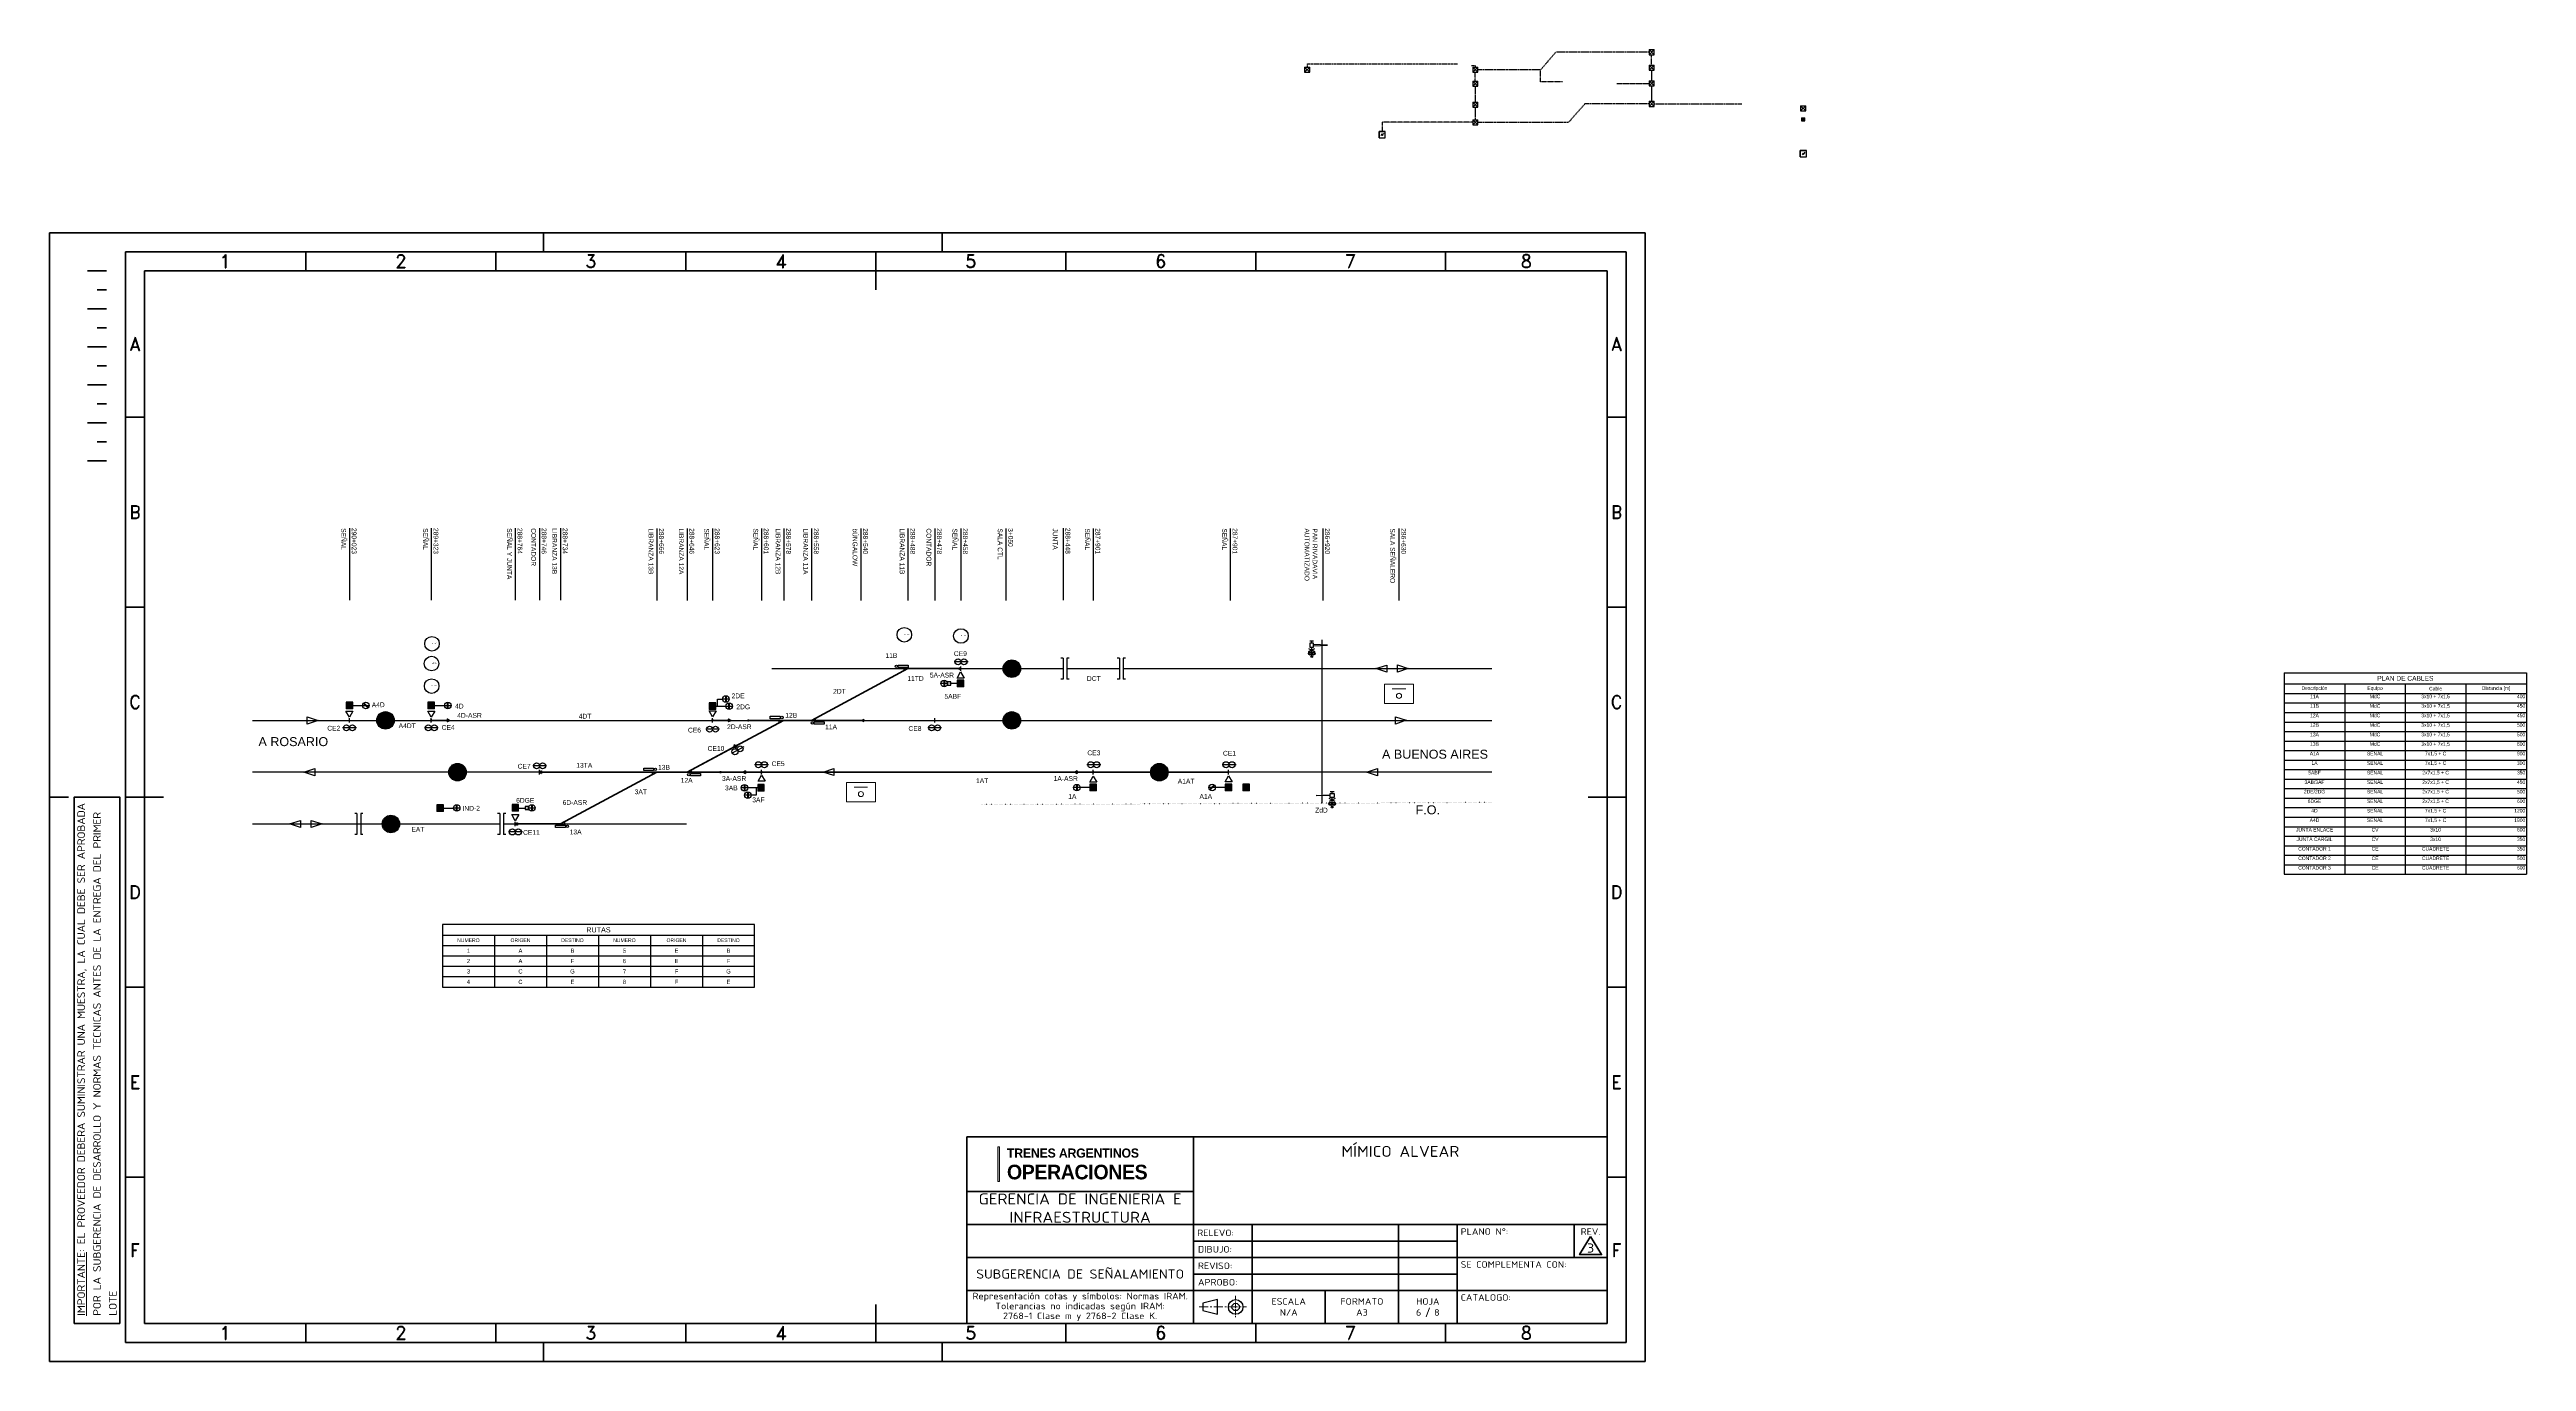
# Model space of a CAD drawing. Header units: millimetres. Extents: x -2239 to 4281, y -4228 to -777.
import ezdxf
from ezdxf.enums import TextEntityAlignment as Align

# ---------------------------------------------------------------- set-up
doc = ezdxf.new("R2010")
doc.units = ezdxf.units.MM
for name, pattern in [('CENTROX2', [4, 2.5, -0.5, 0.5, -0.5]), ('JIS_02_0.7', [1.35, 0.75, -0.6]), ('PUNTOS2', [3.175, 0, -3.175])]:
    doc.linetypes.add(name, pattern=pattern)
for name, color, linetype, lineweight in [('ASR ASC', 30, 'Continuous', 40), ('ASR DESC', 194, 'Continuous', 40), ('Canalizaciones', 32, 'JIS_02_0.7', 25), ('CV1', 14, 'Continuous', 30), ('CV2', 80, 'Continuous', 30), ('CV3', 160, 'Continuous', 30), ('CV5', 50, 'Continuous', 30), ('CV6', 130, 'Continuous', 30), ('CV7', 84, 'Continuous', 30), ('EJES', 2, 'CENTROX2', 18), ('Fibra Óptica', 182, 'PUNTOS2', 30), ('Rotulo-Lineas medias', 250, 'Continuous', 35), ('Rótulo-Lineas gruesas', 250, 'Continuous', 70), ('TEXTO', 250, 'Continuous', 18)]:
    doc.layers.add(name, color=color, linetype=linetype, lineweight=lineweight)
for name, color, linetype in [('ATS+CE', 7, 'Continuous'), ('Bases', 7, 'Continuous'), ('BOTONES', 214, 'Continuous'), ('PDF2_Geometría', 7, 'Continuous'), ('PDF2_Texto', 7, 'Continuous'), ('Señales', 7, 'Continuous'), ('Viewport', 7, 'Continuous')]:
    doc.layers.add(name, color=color, linetype=linetype)
doc.layers.add('Trenes Argentinos azu', color=144, linetype='Continuous', lineweight=0, true_color=0x226dab)
doc.layers.add('Trenes Argentinos Celeste', color=153, linetype='Continuous', lineweight=0, true_color=0x34a3ce)
doc.styles.add('ISOCPEUR', font='isocpeur.ttf')
doc.styles.add('PDF Arial', font='arial.ttf')
doc.styles.add('ROMAND', font='romand')

# ---------------------------------------------------------------- blocks, each defined once
blk = doc.blocks.new('*T0')
at = {"layer": 'PDF2_Texto', "color": 0, "linetype": 'ByBlock', "lineweight": -2, "transparency": 16777216}
for p, q in [((0, 0), (637.6, 0)), ((0, 0), (0, -530.3)), ((637.6, 0), (637.6, -530.3)), ((0, -29.3), (637.6, -29.3)), ((0, -54.3), (637.6, -54.3)), ((159.4, -29.3), (159.4, -530.3)), ((318.8, -29.3), (318.8, -530.3)), ((478.2, -29.3), (478.2, -530.3)), ((0, -79.4), (637.6, -79.4)), ((0, -104.4), (637.6, -104.4)), ((0, -129.5), (637.6, -129.5)), ((0, -154.5), (637.6, -154.5)), ((0, -179.6), (637.6, -179.6)), ((0, -204.6), (637.6, -204.6)), ((0, -229.7), (637.6, -229.7)), ((0, -254.7), (637.6, -254.7)), ((0, -279.8), (637.6, -279.8)), ((0, -304.8), (637.6, -304.8)), ((0, -329.9), (637.6, -329.9)), ((0, -354.9), (637.6, -354.9)), ((0, -380), (637.6, -380)), ((0, -405), (637.6, -405)), ((0, -430.1), (637.6, -430.1)), ((0, -455.1), (637.6, -455.1)), ((0, -480.2), (637.6, -480.2)), ((0, -505.2), (637.6, -505.2)), ((0, -530.3), (637.6, -530.3))]:
    blk.add_line(p, q, dxfattribs=at)
at = {"layer": 'PDF2_Texto', "color": 0, "transparency": 16777216}
for s, insert, char_height, width, attachment_point in [('Descripción', (79.7, -41.8), 9.458, 153.101, 5), ('11A', (79.7, -57.5), 9.46, 153.101, 2), ('Equipo', (239.1, -41.8), 9.46, 153.101, 5), ('MdC', (239.1, -57.5), 9.46, 153.101, 2), ('PLAN DE CABLES', (318.8, -14.6), 12.611, 631.321, 5), ('3x10 {\\C256;+ 7x1,5}', (398.5, -57.5), 9.458, 153.101, 2), ('Cable', (398.5, -41.8), 9.46, 153.101, 5), ('Distancia [m]', (557.9, -41.8), 9.458, 153.101, 5), ('400', (634.5, -57.5), 9.46, 153.101, 3), ('11B', (79.7, -82.5), 9.46, 153.101, 2), ('12A', (79.7, -107.6), 9.46, 153.101, 2), ('MdC', (239.1, -82.5), 9.46, 153.101, 2), ('MdC', (239.1, -107.6), 9.46, 153.101, 2), ('3x10{\\C256; + 7x1,5}', (398.5, -82.5), 9.458, 153.101, 2), ('3x10{\\C256; + 7x1,5}', (398.5, -107.6), 9.458, 153.101, 2), ('450', (634.5, -82.5), 9.46, 153.101, 3), ('450', (634.5, -107.6), 9.46, 153.101, 3), ('12B', (79.7, -132.6), 9.46, 153.101, 2), ('13A', (79.7, -157.7), 9.46, 153.101, 2), ('13B', (79.7, -182.7), 9.46, 153.101, 2), ('MdC', (239.1, -132.6), 9.46, 153.101, 2), ('MdC', (239.1, -157.7), 9.46, 153.101, 2), ('MdC', (239.1, -182.7), 9.46, 153.101, 2), ('3x10{\\C256; + 7x1,5}', (398.5, -132.6), 9.458, 153.101, 2), ('3x10{\\C256; + 7x1,5}', (398.5, -157.7), 9.458, 153.101, 2), ('3x10{\\C256; + 7x1,5}', (398.5, -182.7), 9.458, 153.101, 2), ('500', (634.5, -132.6), 9.46, 153.101, 3), ('500', (634.5, -157.7), 9.46, 153.101, 3), ('600', (634.5, -182.7), 9.46, 153.101, 3), ('5ABF', (79.7, -257.9), 9.46, 153.101, 2), ('A1A', (79.7, -207.8), 9.46, 153.101, 2), ('1A', (79.7, -232.8), 9.46, 153.101, 2), ('SEÑAL', (239.1, -207.8), 9.46, 153.101, 2), ('SEÑAL', (239.1, -232.8), 9.46, 153.101, 2), ('SEÑAL', (239.1, -257.9), 9.46, 153.101, 2), ('2x7x1,5 + C', (398.5, -257.9), 9.458, 153.101, 2), ('7x1,5 + C', (398.5, -207.8), 9.46, 153.101, 2), ('7x1,5 + C', (398.5, -232.8), 9.46, 153.101, 2), ('300', (634.5, -232.8), 9.46, 153.101, 3), ('350', (634.5, -257.9), 9.46, 153.101, 3), ('900', (634.5, -207.8), 9.46, 153.101, 3), ('2DE/2DG', (79.7, -308), 9.46, 153.101, 2), ('3AB/3AF', (79.7, -282.9), 9.46, 153.101, 2), ('SEÑAL', (239.1, -282.9), 9.46, 153.101, 2), ('SEÑAL', (239.1, -308), 9.46, 153.101, 2), ('2x7x1,5 + C', (398.5, -282.9), 9.458, 153.101, 2), ('2x7x1,5 + C', (398.5, -308), 9.458, 153.101, 2), ('450', (634.5, -282.9), 9.46, 153.101, 3), ('500', (634.5, -308), 9.46, 153.101, 3), ('6DGE', (79.7, -333), 9.46, 153.101, 2), ('A4D', (79.7, -383.1), 9.46, 153.101, 2), ('4D', (79.7, -358.1), 9.46, 153.101, 2), ('SEÑAL', (239.1, -333), 9.46, 153.101, 2), ('SEÑAL', (239.1, -358.1), 9.46, 153.101, 2), ('SEÑAL', (239.1, -383.1), 9.46, 153.101, 2), ('2x7x1,5 + C', (398.5, -333), 9.458, 153.101, 2), ('7x1,5 + C', (398.5, -358.1), 9.46, 153.101, 2), ('7x1,5 + C', (398.5, -383.1), 9.46, 153.101, 2), ('1200', (634.5, -358.1), 9.46, 153.101, 3), ('1900', (634.5, -383.1), 9.46, 153.101, 3), ('600', (634.5, -333), 9.46, 153.101, 3), ('JUNTA ENLACE', (79.7, -408.2), 9.458, 153.101, 2), ('JUNTA CARGIL', (79.7, -433.2), 9.458, 153.101, 2), ('CV', (239.1, -408.2), 9.46, 153.101, 2), ('CV', (239.1, -433.2), 9.46, 153.101, 2), ('3x10', (398.5, -408.2), 9.46, 153.101, 2), ('3x10', (398.5, -433.2), 9.46, 153.101, 2), ('350', (634.5, -433.2), 9.46, 153.101, 3), ('600', (634.5, -408.2), 9.46, 153.101, 3), ('CONTADOR 1', (79.7, -458.3), 9.46, 153.101, 2), ('CONTADOR 2', (79.7, -483.3), 9.46, 153.101, 2), ('CONTADOR 3', (79.7, -508.4), 9.46, 153.101, 2), ('CE', (239.1, -458.3), 9.46, 153.101, 2), ('CE', (239.1, -483.3), 9.46, 153.101, 2), ('CE', (239.1, -508.4), 9.46, 153.101, 2), ('CUADRETE', (398.5, -458.3), 9.46, 153.101, 2), ('CUADRETE', (398.5, -483.3), 9.46, 153.101, 2), ('CUADRETE', (398.5, -508.4), 9.46, 153.101, 2), ('350', (634.5, -458.3), 9.46, 153.101, 3), ('500', (634.5, -483.3), 9.46, 153.101, 3), ('600', (634.5, -508.4), 9.46, 153.101, 3)]:
    blk.add_mtext(s, dxfattribs=dict(at, insert=insert, char_height=char_height, width=width, attachment_point=attachment_point))
blk = doc.blocks.new('a3')
at = {"layer": 'Rotulo-Lineas medias'}
for p, q in [((130, 292), (130, 297)), ((235, 292), (235, 297)), ((10, 287), (15, 287)), ((415, 292), (20, 292)), ((20, 5), (20, 292)), ((67.5, 292), (67.5, 287)), ((117.5, 292), (117.5, 287)), ((167.5, 292), (167.5, 287)), ((217.5, 292), (217.5, 282)), ((267.5, 292), (267.5, 287)), ((317.5, 292), (317.5, 287)), ((367.5, 292), (367.5, 287)), ((415, 5), (415, 292)), ((12.5, 282), (15, 282)), ((10, 277), (15, 277)), ((12.5, 272), (15, 272)), ((10, 267), (15, 267)), ((12.5, 262), (15, 262)), ((10, 257), (15, 257)), ((12.5, 252), (15, 252)), ((25, 248.5), (20, 248.5)), ((410, 248.5), (415, 248.5)), ((10, 247), (15, 247)), ((12.5, 242), (15, 242)), ((15, 237), (10, 237)), ((25, 198.5), (20, 198.5)), ((410, 198.5), (415, 198.5)), ((5, 148.5), (0, 148.5)), ((30, 148.5), (20, 148.5)), ((405, 148.5), (415, 148.5)), ((25, 98.5), (20, 98.5)), ((410, 98.5), (415, 98.5)), ((25, 48.5), (20, 48.5)), ((410, 48.5), (415, 48.5)), ((217.5, 15), (217.5, 10)), ((217.5, 5), (217.5, 15)), ((67.5, 5), (67.5, 10)), ((117.5, 5), (117.5, 10)), ((167.5, 5), (167.5, 10)), ((267.5, 5), (267.5, 10)), ((317.5, 5), (317.5, 10)), ((367.5, 5), (367.5, 10)), ((415, 5), (20, 5)), ((130, 5), (130, 0)), ((235, 5), (235, 0))]:
    blk.add_line(p, q, dxfattribs=at)
blk.add_lwpolyline([(18.5, 10), (18.5, 148.5), (6.5, 148.5), (6.5, 10)], close=True, dxfattribs=at)
at = {"layer": 'Rótulo-Lineas gruesas'}
for p, q in [((420, 297), (0, 297)), ((0, 0), (0, 297)), ((420, 0), (420, 297)), ((410, 287), (25, 287)), ((25, 10), (25, 287)), ((410, 10), (410, 287)), ((410, 10), (25, 10)), ((420, 0), (0, 0))]:
    blk.add_line(p, q, dxfattribs=at)
at = {"layer": 'TEXTO', "char_height": 3.5, "attachment_point": 5, "style": 'ROMAND'}
for s, width, heights, insert in [('\\pxqc;1', 42.5, [5], (46.25, 289.5)), ('\\pxqc;2', 50, [5], (92.5, 289.5)), ('\\pxqc;3', 50, [5], (142.5, 289.5)), ('\\pxqc;4', 50, [5], (192.5, 289.5)), ('\\pxqc;5', 50, [5], (242.5, 289.5)), ('\\pxqc;6', 50, [5], (292.5, 289.5)), ('\\pxqc;7', 50, [5], (342.5, 289.5)), ('\\pxqc;8', 42.5, [5], (388.75, 289.5)), ('\\pxqc;A', 5, [38.5], (22.5, 267.75)), ('\\pxqc;A', 5, [38.5], (412.5, 267.75)), ('\\pxqc;B', 5, [50], (22.5, 223.5)), ('\\pxqc;B', 5, [50], (412.5, 223.5)), ('\\pxqc;C', 5, [50], (22.5, 173.5)), ('\\pxqc;C', 5, [50], (412.5, 173.5)), ('\\pxqc;D', 5, [50], (22.5, 123.5)), ('\\pxqc;D', 5, [50], (412.5, 123.5)), ('\\pxqc;E', 5, [50], (22.5, 73.5)), ('\\pxqc;E', 5, [50], (412.5, 73.5)), ('\\pxqc;F', 5, [38.5], (22.5, 29.25)), ('\\pxqc;F', 5, [38.5], (412.5, 29.25)), ('\\pxqc;1', 42.5, [5], (46.25, 7.5)), ('\\pxqc;2', 50, [5], (92.5, 7.5)), ('\\pxqc;3', 50, [5], (142.5, 7.5)), ('\\pxqc;4', 50, [5], (192.5, 7.5)), ('\\pxqc;5', 50, [5], (242.5, 7.5)), ('\\pxqc;6', 50, [5], (292.5, 7.5)), ('\\pxqc;7', 50, [5], (342.5, 7.5)), ('\\pxqc;8', 42.5, [5], (388.75, 7.5))]:
    blk.add_mtext_dynamic_manual_height_columns(s, width=width, gutter_width=8.5, heights=heights, dxfattribs=dict(at, insert=insert))
at = {"layer": 'TEXTO', "insert": (12.5, 12), "char_height": 2, "attachment_point": 4, "rotation": 90, "style": 'ISOCPEUR'}
blk.add_mtext_dynamic_manual_height_columns('\\pxsm1.25;{\\W1.1;\\T0.97;\\LIMPORTANTE\\l: EL PROVEEDOR DEBERA SUMINISTRAR UNA MUESTRA, LA CUAL DEBE SER APROBADA POR LA SUBGERENCIA DE DESARROLLO Y NORMAS TECNICAS ANTES DE LA ENTREGA DEL PRIMER LOTE}', width=135.1933, gutter_width=9, heights=[0], dxfattribs=at)
blk = doc.blocks.new('Logo institucional')
at = {"layer": 'Trenes Argentinos Celeste'}
h = blk.add_hatch(color=256, dxfattribs=at)
h.dxf.hatch_style = 1
h.paths.add_polyline_path([(-22.5, -4.75), (-22, -4.75), (-22, 4.75), (-22.5, 4.75)])
blk.add_lwpolyline([(-22.5, 4.75), (-22, 4.75), (-22, -4.75), (-22.5, -4.75)], close=True, dxfattribs=at)
at = {"layer": 'Trenes Argentinos azu', "insert": (-20, -0.14), "char_height": 2.5, "attachment_point": 1, "style": 'ROMAND'}
blk.add_mtext_dynamic_manual_height_columns('\\pxsm1.05,ql,t4;{\\fGotham Bold|b1|i0|c0|p2;\\H1.6x;\\T0.97;OPERACIONES}', width=42.5, gutter_width=9, heights=[4.11], dxfattribs=at)
at = {"layer": 'Trenes Argentinos Celeste', "insert": (-20, 4.29), "char_height": 2.5, "attachment_point": 1, "style": 'ROMAND'}
blk.add_mtext_dynamic_manual_height_columns('\\pxsm1.05,ql,t4;{\\fGotham Bold|b1|i0|c0|p2;\\T0.98;TRENES ARGENTINOS}', width=42.5, gutter_width=9, heights=[0], dxfattribs=at)
blk = doc.blocks.new('Rotulo SOFSE2')
blk.add_lwpolyline([(-110.5, 5.5), (-110.5, 3.5), (-106.5, 2.5), (-106.5, 6.5), (-110.5, 5.5)])
for radius in [2, 1]:
    blk.add_circle((-101.5, 4.5), radius)
at = {"layer": 'EJES', "ltscale": 0.5}
blk.add_line((-101.5, 7.5), (-101.5, 1.5), dxfattribs=at)
at = {"layer": 'EJES'}
blk.add_line((-111.5, 4.5), (-98.5, 4.5), dxfattribs=at)
at = {"layer": 'Rotulo-Lineas medias'}
for p, q in [((-113, 51), (-113, 0)), ((-175, 36), (-113, 36)), ((0, 27), (-175, 27)), ((-41, 22.5), (-113, 22.5)), ((-97, 27), (-97, 0)), ((-57, 27), (-57, 0)), ((-41, 27), (-41, 0)), ((-9, 27), (-9, 18)), ((0, 18), (-175, 18)), ((0, 9), (-175, 9)), ((-113, 13.5), (-41, 13.5)), ((-77, 9), (-77, 0))]:
    blk.add_line(p, q, dxfattribs=at)
blk.add_lwpolyline([(-4.5, 23.75), (-7.5, 18.8), (-1.5, 18.8)], close=True, dxfattribs=at)
at = {"layer": 'Rótulo-Lineas gruesas'}
for p, q in [((-175, 51), (-175, 0)), ((-175, 51), (0, 51)), ((0, 51), (0, 0)), ((0, 0), (-175, 0))]:
    blk.add_line(p, q, dxfattribs=at)
at = {"layer": 'TEXTO'}
blk.add_line((-48.56, 4.22), (-49.44, 1.78), dxfattribs=at)
blk.add_blockref('Logo institucional', (-144, 43.5), dxfattribs=at)
at = {"layer": 'TEXTO', "style": 'ISOCPEUR'}
for s, width, gutter_width, heights, insert, char_height, attachment_point in [('{\\W1.1;GERENCIA DE INGENIERIA E INFRAESTRUCTURA}', 60.964, 9, [10.57], (-144, 31.5), 3, 5), ('{\\W1.1;DIBUJO:}', 12.5, 9, [0], (-111.8, 20.25), 1.8, 4), ('\\pxql;{\\W1.1;PLANO N°:}', 17.0372, 10, [0], (-40, 26), 1.8, 1), ('\\pxqc;{\\W1.1;REV.}', 6.0127, 10, [0], (-7.51, 26), 1.8, 1), ('{\\W1.1;REVISO:}', 12.5, 9, [0], (-111.8, 15.75), 1.8, 4), ('{\\W1.1;SE COMPLEMENTA CON:}', 28.0595, 10, [0], (-40, 17), 1.8, 1), ('\\pxsm0.9;{\\W1.1;Representación cotas y símbolos: Normas IRAM.\\PTolerancias no indicadas según IRAM:\\P2768-1 Clase m y 2768-2 Clase K.}', 63.25, 10, [0], (-144, 4.5), 1.8, 5), ('{\\W1.1;APROBO:}', 12.5, 9, [0], (-111.8, 11.25), 1.8, 4), ('{\\W1.1;ESCALA}', 17.5, 12.5, [0], (-87, 6), 1.8, 5), ('{\\W1.1;FORMATO}', 17.5, 12.5, [0], (-67, 6), 1.8, 5), ('{\\W1.1;HOJA}', 14.9699, 12.5, [0], (-49, 6), 1.8, 5), ('{\\W1.1;CATALOGO:}', 14.0753, 10, [0], (-40, 8), 1.8, 1)]:
    blk.add_mtext_dynamic_manual_height_columns(s, width=width, gutter_width=gutter_width, heights=heights, dxfattribs=dict(at, insert=insert, char_height=char_height, attachment_point=attachment_point))
at = {"layer": 'TEXTO', "style": 'ISOCPEUR', "width": 1.1}
for tag, height, p in [('ELEMENTO/CONJUNTO', 3, (-56.5, 47)), ('PARTE/GRUPO', 3, (-56.5, 39)), ('TEMA/CLASIFICACION', 3, (-56.5, 31)), ('AREA', 2.5, (-144, 22.5)), ('FECHA_PROY_REL', 1.8, (-49, 24.75)), ('FECHA_DIB', 1.8, (-49, 20.25)), ('R', 2.5, (-4.5, 20.6)), ('FECHA_REV', 1.8, (-49, 15.75)), ('FECHA_APROBO', 1.8, (-49, 11.25)), ('ESCALA', 1.8, (-87, 3)), ('FORMATO', 1.8, (-67, 3)), ('HN°', 1.8, (-51.5, 3)), ('HT', 1.8, (-46.5, 3))]:
    blk.add_attdef(tag, text='', height=height, dxfattribs=at).set_placement(p, align=Align.MIDDLE_CENTER)
for tag, p in [('PROY./REL.', (-112, 24.75)), ('PROYECTO/RELEVO', (-96, 24.75)), ('DIBUJO', (-96, 20.25)), ('REVISO', (-96, 15.75)), ('APROBO', (-96, 11.25))]:
    blk.add_attdef(tag, text='', height=1.8, dxfattribs=at).set_placement(p, align=Align.MIDDLE_LEFT)
blk = doc.blocks.new('identificador')
at = {"layer": 'BOTONES'}
blk.add_circle((-1233.6, -2451.6), 19.2, dxfattribs=at)
blk.add_attdef('ID1', (-1233.6, -2451.6), '', height=2.5, dxfattribs=at)

msp = doc.modelspace()

# ---------------------------------------------------------------- hatches: boundary and pattern name
at = {"layer": 'ASR ASC'}
h = msp.add_hatch(color=1, dxfattribs=at)
h.dxf.hatch_style = 1
h.paths.add_polyline_path([(157.6, -2406.3, 0.779552), (160.5, -2405.6), (159, -2405.6)])
h.paths.add_polyline_path([(157.6, -2406.3), (159, -2405.6), (157.5, -2405.6, 0.123878)])
h.paths.add_polyline_path([(157.5, -2405.6), (159, -2405.6), (160.5, -2405.6, 0.380776), (159.1, -2404.1), (159.1, -2404.2), (158.4, -2404.2, 0.301967)])
h = msp.add_hatch(color=1, dxfattribs=at)
h.dxf.hatch_style = 1
h.paths.add_polyline_path([(-434.2, -2609.9), (-429.3, -2609.9), (-430.5, -2607.9)])
h.paths.add_polyline_path([(-434.2, -2609.9), (-430.5, -2607.9), (-431.8, -2605.7)])
h = msp.add_hatch(color=256, dxfattribs=at)
h.dxf.hatch_style = 1
h.paths.add_polyline_path([(-432.9, -2609.2, 0.779552), (-435.7, -2609.9), (-434.2, -2609.9)])
h.paths.add_polyline_path([(-432.9, -2609.2), (-434.2, -2609.9), (-432.7, -2609.9, 0.123878)])
h.paths.add_polyline_path([(-432.7, -2609.9), (-434.2, -2609.9), (-435.7, -2609.9, 0.380776), (-434.4, -2611.4), (-434.4, -2611.3), (-433.7, -2611.3, 0.301967)])
h = msp.add_hatch(color=256, dxfattribs=at)
h.dxf.hatch_style = 1
h.paths.add_polyline_path([(-944.2, -2681.4), (-944.2, -2678.1), (-949.9, -2678.1)])
h.paths.add_polyline_path([(-950, -2678.1), (-944.2, -2678.1), (-944.2, -2674.7)])
h = msp.add_hatch(color=1, dxfattribs=at)
h.dxf.hatch_style = 1
edge = h.paths.add_edge_path()
edge.add_arc((-365.2, -2677.8), 1.5, 0, 360)
h.paths.add_polyline_path([(-407.7, -2681.3), (-407.7, -2678), (-413.5, -2678)])
h.paths.add_polyline_path([(-413.5, -2678), (-407.7, -2678), (-407.7, -2674.6)])
h = msp.add_hatch(color=1, dxfattribs=at)
h.dxf.hatch_style = 1
edge = h.paths.add_edge_path()
edge.add_arc((507.8, -2678), 1.5, 0, 360)
h.paths.add_polyline_path([(465.3, -2681.4), (465.3, -2678.1), (459.5, -2678.1)])
h.paths.add_polyline_path([(459.5, -2678.1), (465.3, -2678.1), (465.3, -2674.7)])
h = msp.add_hatch(color=256, dxfattribs=at)
h.dxf.hatch_style = 1
h.paths.add_polyline_path([(-1007.6, -2817.7), (-1007.6, -2814.4), (-1013.3, -2814.4)])
h.paths.add_polyline_path([(-1013.4, -2814.3), (-1007.6, -2814.3), (-1007.6, -2811)])
at = {"layer": 'ASR DESC'}
h = msp.add_hatch(color=256, dxfattribs=at)
h.dxf.hatch_style = 1
h.paths.add_polyline_path([(154.7, -2408), (154.7, -2403.1), (156.7, -2404.3)])
h.paths.add_polyline_path([(154.7, -2408), (156.7, -2404.3), (159, -2405.6)])
h = msp.add_hatch(color=1, dxfattribs=at)
h.dxf.hatch_style = 1
edge = h.paths.add_edge_path()
edge.add_arc((-1234.6, -2541.8), 1.5, 180, 540)
h.paths.add_polyline_path([(-1192, -2538.4), (-1192, -2541.7), (-1186.2, -2541.7)])
h.paths.add_polyline_path([(-1186.2, -2541.7), (-1192, -2541.7), (-1192, -2545.1)])
h = msp.add_hatch(color=1, dxfattribs=at)
h.dxf.hatch_style = 1
edge = h.paths.add_edge_path()
edge.add_arc((-494.3, -2541.8), 1.5, 180, 540)
h.paths.add_polyline_path([(-451.8, -2538.4), (-451.8, -2541.7), (-445.9, -2541.7)])
h.paths.add_polyline_path([(-445.9, -2541.7), (-451.8, -2541.7), (-451.8, -2545.1)])
h = msp.add_hatch(color=256, dxfattribs=at)
h.dxf.hatch_style = 1
h.paths.add_polyline_path([(-401.7, -2541.8, 0.123825), (-401.5, -2542.5), (-398.9, -2541.1, 0.779636)])
h.paths.add_polyline_path([(-398.7, -2541.8, 0.123825), (-398.9, -2541.1), (-401.5, -2542.5, 0.779636)])
h = msp.add_hatch(color=256, dxfattribs=at)
h.dxf.hatch_style = 1
h.paths.add_polyline_path([(-98.9, -2544.3), (-98.9, -2539.4), (-96.9, -2540.5)])
h.paths.add_polyline_path([(-98.9, -2544.3), (-96.9, -2540.5), (-94.6, -2541.8)])
h = msp.add_hatch(color=1, dxfattribs=at)
h.dxf.hatch_style = 1
h.paths.add_polyline_path([(-436.8, -2614.1), (-439.2, -2609.8), (-436.8, -2609.9)])
h.paths.add_polyline_path([(-436.8, -2614.1), (-436.8, -2609.9), (-434.2, -2609.9)])
h = msp.add_hatch(color=1, dxfattribs=at)
h.dxf.hatch_style = 1
h.paths.add_polyline_path([(-1014.9, -2814.3, 0.123825), (-1014.7, -2815), (-1012.1, -2813.6, 0.779636)])
h.paths.add_polyline_path([(-1011.9, -2814.3, 0.123825), (-1012.1, -2813.6), (-1014.7, -2815, 0.779636)])
at = {"layer": 'Bases'}
h = msp.add_hatch(color=256, dxfattribs=at)
h.dxf.hatch_style = 1
h.paths.add_polyline_path([(2381, -956), (2372.7, -956), (2372.7, -964.3), (2381, -964.3)])
h = msp.add_hatch(color=256, dxfattribs=at)
h.dxf.hatch_style = 1
h.paths.add_polyline_path([(150, -2453.3), (167.4, -2453.3), (167.4, -2435.9), (150, -2435.9)])
h = msp.add_hatch(color=256, dxfattribs=at)
h.dxf.hatch_style = 1
h.paths.add_polyline_path([(-1458.7, -2511.3), (-1441.3, -2511.3), (-1441.3, -2493.8), (-1458.7, -2493.8)])
h = msp.add_hatch(color=256, dxfattribs=at)
h.dxf.hatch_style = 1
h.paths.add_polyline_path([(-1243.3, -2511.3), (-1225.8, -2511.3), (-1225.8, -2493.8), (-1243.3, -2493.8)])
h = msp.add_hatch(color=256, dxfattribs=at)
h.dxf.hatch_style = 1
h.paths.add_polyline_path([(-503, -2513.4), (-485.5, -2513.4), (-485.5, -2495.9), (-503, -2495.9)])
h = msp.add_hatch(color=256, dxfattribs=at)
h.dxf.hatch_style = 1
h.paths.add_polyline_path([(-375.3, -2727.9), (-357.9, -2727.9), (-357.9, -2710.4), (-375.3, -2710.4)])
h = msp.add_hatch(color=256, dxfattribs=at)
h.dxf.hatch_style = 1
h.paths.add_polyline_path([(499.3, -2727.3), (516.8, -2727.3), (516.8, -2709.9), (499.3, -2709.9)])
h = msp.add_hatch(color=256, dxfattribs=at)
h.dxf.hatch_style = 1
h.paths.add_polyline_path([(855.5, -2726.8), (872.9, -2726.8), (872.9, -2709.4), (855.5, -2709.4)])
h = msp.add_hatch(color=256, dxfattribs=at)
h.dxf.hatch_style = 1
h.paths.add_polyline_path([(902, -2726.8), (919.4, -2726.8), (919.4, -2709.4), (902, -2709.4)])
h = msp.add_hatch(color=256, dxfattribs=at)
h.dxf.hatch_style = 1
h.paths.add_polyline_path([(-1219.9, -2781.1), (-1202.5, -2781.1), (-1202.5, -2763.6), (-1219.9, -2763.6)])
h = msp.add_hatch(color=256, dxfattribs=at)
h.dxf.hatch_style = 1
h.paths.add_polyline_path([(-1022.1, -2780.9), (-1004.7, -2780.9), (-1004.7, -2763.4), (-1022.1, -2763.4)])
at = {"layer": 'Señales', "true_color": 0xffffff}
h = msp.add_hatch(color=7, dxfattribs=at)
h.dxf.hatch_style = 1
h.paths.add_polyline_path([(316.7, -2405.6, 1), (270.7, -2405.6, 1)])
h = msp.add_hatch(color=7, dxfattribs=at)
h.dxf.hatch_style = 1
h.paths.add_polyline_path([(-1332.1, -2541.8, 1), (-1378.1, -2541.8, 1)])
h = msp.add_hatch(color=7, dxfattribs=at)
h.dxf.hatch_style = 1
h.paths.add_polyline_path([(316.7, -2541.8, 1), (270.7, -2541.8, 1)])
h = msp.add_hatch(color=7, dxfattribs=at)
h.dxf.hatch_style = 1
h.paths.add_polyline_path([(-1142.5, -2678.1, 1), (-1188.5, -2678.1, 1)])
h = msp.add_hatch(color=7, dxfattribs=at)
h.dxf.hatch_style = 1
h.paths.add_polyline_path([(705, -2678.1, 1), (659, -2678.1, 1)])
h = msp.add_hatch(color=7, dxfattribs=at)
h.dxf.hatch_style = 1
h.paths.add_polyline_path([(-1318, -2814.3, 1), (-1363.9, -2814.3, 1)])

# ---------------------------------------------------------------- linework, layer by layer
at = {"lineweight": 13}
for points in [[(1350.9, -2497.6), (1274.4, -2497.6), (1274.4, -2446.5), (1350.9, -2446.5)], [(-65.5, -2756.3), (-142, -2756.3), (-142, -2705.2), (-65.5, -2705.2)]]:
    msp.add_lwpolyline(points, close=True, dxfattribs=at)
for points in [[(1330.5, -2459), (1294.8, -2459)], [(-86, -2717.6), (-121.6, -2717.6)]]:
    msp.add_lwpolyline(points, dxfattribs=at)
for centre in [(1312.8, -2477.1), (-103.7, -2735.7)]:
    msp.add_circle(centre, 6.71, dxfattribs=at)
at = {"layer": 'ASR ASC', "color": 1}
for p, q in [((-233.5, -2541.8), (20.1, -2405.6)), ((20.1, -2405.6), (159, -2405.6)), ((-307.4, -2541.8), (-434.2, -2609.9)), ((-307.4, -2541.8), (-233.5, -2541.8)), ((-434.2, -2609.9), (-431.8, -2605.7)), ((-431.8, -2605.7), (-429.3, -2609.9)), ((-434.2, -2609.9), (-429.3, -2609.9)), ((-407.7, -2674.6), (-407.7, -2681.3)), ((465.3, -2674.7), (465.3, -2681.4))]:
    msp.add_line(p, q, dxfattribs=at)
at = {"layer": 'ASR ASC'}
for p, q in [((-434.2, -2609.9), (-561, -2678.1)), ((-950, -2678.1), (-944.2, -2674.7)), ((-473.2, -2678.1), (-950, -2678.1)), ((-950, -2678.1), (-944.2, -2681.4)), ((-944.2, -2674.7), (-944.2, -2681.4)), ((-894.6, -2814.3), (-641, -2678.1)), ((-473.2, -2675.3), (-473.2, -2680.9)), ((-1013.4, -2814.3), (-1007.6, -2811)), ((-894.6, -2814.3), (-1013.4, -2814.3)), ((-1013.4, -2814.3), (-1007.6, -2817.7)), ((-1007.6, -2811), (-1007.6, -2817.7))]:
    msp.add_line(p, q, dxfattribs=at)
at = {"layer": 'ASR ASC', "color": 1}
for points in [[(-413.4, -2678), (-363.7, -2678), (-413.4, -2678), (-407.6, -2674.6), (-413.4, -2678), (-407.6, -2681.3)], [(459.6, -2678.1), (509.3, -2678.1), (459.6, -2678.1), (465.4, -2674.7), (459.6, -2678.1), (465.4, -2681.4)]]:
    msp.add_lwpolyline(points, close=True, dxfattribs=at)
for centre in [(159, -2405.6), (-365.2, -2678), (507.8, -2678.1)]:
    msp.add_circle(centre, 1.5, dxfattribs=at)
at = {"layer": 'ASR ASC'}
msp.add_circle((-434.2, -2609.9), 1.5, dxfattribs=at)
at = {"layer": 'ASR DESC'}
for p, q in [((-233.5, -2541.8), (20.1, -2405.6)), ((20.1, -2405.6), (154.7, -2405.6)), ((159, -2405.6), (154.7, -2403.1)), ((154.7, -2408), (154.7, -2403.1)), ((154.7, -2408), (159, -2405.6)), ((-434.2, -2609.9), (-307.4, -2541.8)), ((-400.2, -2541.8), (-307.4, -2541.8)), ((-307.4, -2541.8), (-233.5, -2541.8)), ((-233.5, -2541.8), (-98.9, -2541.8)), ((-94.6, -2541.8), (-98.9, -2539.4)), ((-98.9, -2544.3), (-98.9, -2539.4)), ((-98.9, -2544.3), (-94.6, -2541.8))]:
    msp.add_line(p, q, dxfattribs=at)
at = {"layer": 'ASR DESC', "color": 1}
for p, q in [((-1192, -2545.1), (-1192, -2538.4)), ((-451.8, -2545.1), (-451.8, -2538.4)), ((-561, -2678.1), (-438, -2612)), ((-434.2, -2609.9), (-439.2, -2609.8)), ((-436.8, -2614.1), (-439.2, -2609.8)), ((-436.8, -2614.1), (-434.2, -2609.9)), ((-894.6, -2814.3), (-641, -2678.1)), ((-641, -2678.1), (-561, -2678.1)), ((-1013.4, -2814.3), (-894.6, -2814.3))]:
    msp.add_line(p, q, dxfattribs=at)
for points in [[(-1186.3, -2541.7), (-1236.1, -2541.7), (-1186.3, -2541.7), (-1192.1, -2545.1), (-1186.3, -2541.7), (-1192.1, -2538.4)], [(-446, -2541.7), (-495.8, -2541.7), (-446, -2541.7), (-451.8, -2545.1), (-446, -2541.7), (-451.8, -2538.4)]]:
    msp.add_lwpolyline(points, close=True, dxfattribs=at)
for centre in [(-1234.6, -2541.7), (-494.3, -2541.7), (-1013.4, -2814.3), (-1013.4, -2814.3)]:
    msp.add_circle(centre, 1.5, dxfattribs=at)
at = {"layer": 'ASR DESC'}
msp.add_circle((-400.2, -2541.8), 1.5, dxfattribs=at)
at = {"layer": 'ATS+CE'}
for p, q in [((178.3, -2387.6), (141.9, -2387.6)), ((-1431.5, -2561.2), (-1468, -2561.2)), ((-1216.1, -2561.2), (-1252.5, -2561.2)), ((-475.8, -2564.9), (-512.2, -2564.9)), ((108.9, -2561.2), (72.4, -2561.2)), ((-930.9, -2661.3), (-967.3, -2661.3)), ((-412.2, -2611.5), (-444.1, -2629.1)), ((-347, -2658.4), (-383.4, -2658.4)), ((527.7, -2658.4), (491.2, -2658.4)), ((883.8, -2658.4), (847.3, -2658.4)), ((-994.9, -2835.3), (-1031.4, -2835.3))]:
    msp.add_line(p, q, dxfattribs=at)
at = {"layer": 'ATS+CE', "lineweight": -3}
for points in [[(159, -2411.5), (159, -2399.7)], [(-494.3, -2547.6), (-494.3, -2535.8)], [(-365.2, -2683.8), (-365.2, -2671.9)], [(507.8, -2683.9), (507.8, -2672)], [(864.2, -2683.9), (864.2, -2672)]]:
    msp.add_lwpolyline(points, dxfattribs=at)
for points in [[(149.6, -2430.3), (158.7, -2414.3), (168, -2430.3)], [(-1440.8, -2517.1), (-1450, -2533.1), (-1459.3, -2517.1)], [(-1225.5, -2517.1), (-1234.6, -2533.1), (-1243.8, -2517.1)], [(-485, -2516.5), (-494.3, -2532.4), (-503.5, -2516.5)], [(-374.5, -2701.9), (-365.2, -2685.9), (-355.9, -2701.9)], [(499, -2704), (508.1, -2688.1), (517.3, -2704)], [(855.1, -2703.5), (864.2, -2687.6), (873.5, -2703.5)], [(-1004.3, -2789.6), (-1013.4, -2805.8), (-1022.7, -2789.6)]]:
    msp.add_lwpolyline(points, close=True, dxfattribs=at)
at = {"layer": 'ATS+CE'}
for centre in [(152, -2387.6), (167.7, -2387.6), (-1457.9, -2561.2), (-1442.2, -2561.2), (-1242.4, -2561.2), (-1226.7, -2561.2), (-502.1, -2564.9), (-486.4, -2564.9), (82.5, -2561.2), (98.2, -2561.2), (-957.2, -2661.3), (-941.5, -2661.3), (-435.2, -2624.2), (-421.5, -2616.6), (-373.3, -2658.4), (-357.6, -2658.4), (501.4, -2658.4), (517, -2658.4), (857.5, -2658.4), (873.2, -2658.4), (-1021.2, -2835.3), (-1005.6, -2835.3)]:
    msp.add_circle(centre, 7.83, dxfattribs=at)
at = {"layer": 'Bases'}
for p, q in [((2372.7, -956), (2372.7, -964.3)), ((2372.7, -964.3), (2381, -964.3)), ((167.4, -2435.9), (150, -2435.9)), ((167.4, -2453.3), (167.4, -2435.9)), ((-1441.3, -2493.8), (-1458.7, -2493.8)), ((-1441.3, -2511.3), (-1441.3, -2493.8)), ((-1225.8, -2493.8), (-1243.3, -2493.8)), ((-1225.8, -2511.3), (-1225.8, -2493.8)), ((-485.5, -2495.9), (-503, -2495.9)), ((-485.5, -2513.4), (-485.5, -2495.9)), ((-357.9, -2710.4), (-375.3, -2710.4)), ((-357.9, -2727.9), (-357.9, -2710.4)), ((516.8, -2709.9), (499.3, -2709.9)), ((516.8, -2727.3), (516.8, -2709.9)), ((872.9, -2709.4), (855.5, -2709.4)), ((872.9, -2726.8), (872.9, -2709.4)), ((919.4, -2709.4), (902, -2709.4)), ((919.4, -2726.8), (919.4, -2709.4)), ((-1202.5, -2763.6), (-1219.9, -2763.6)), ((-1202.5, -2781.1), (-1202.5, -2763.6)), ((-1004.7, -2763.4), (-1022.1, -2763.4)), ((-1004.7, -2780.9), (-1004.7, -2763.4))]:
    msp.add_line(p, q, dxfattribs=at)
at = {"layer": 'Bases', "lineweight": -3}
for points in [[(2372.7, -956), (2381, -956)], [(2381, -964.3), (2381, -956)], [(150, -2435.9), (150, -2453.3)], [(167.4, -2453.3), (150, -2453.3)], [(-1458.7, -2493.8), (-1458.7, -2511.3)], [(-1441.3, -2511.3), (-1458.7, -2511.3)], [(-1243.3, -2493.8), (-1243.3, -2511.3)], [(-1225.8, -2511.3), (-1243.3, -2511.3)], [(-503, -2495.9), (-503, -2513.4)], [(-485.5, -2513.4), (-503, -2513.4)], [(-375.3, -2710.4), (-375.3, -2727.9)], [(-357.9, -2727.9), (-375.3, -2727.9)], [(499.3, -2709.9), (499.3, -2727.3)], [(516.8, -2727.3), (499.3, -2727.3)], [(855.5, -2709.4), (855.5, -2726.8)], [(872.9, -2726.8), (855.5, -2726.8)], [(902, -2709.4), (902, -2726.8)], [(919.4, -2726.8), (902, -2726.8)], [(-1219.9, -2763.6), (-1219.9, -2781.1)], [(-1202.5, -2781.1), (-1219.9, -2781.1)], [(-1022.1, -2763.4), (-1022.1, -2780.9)], [(-1004.7, -2780.9), (-1022.1, -2780.9)]]:
    msp.add_lwpolyline(points, dxfattribs=at)
at = {"layer": 'Canalizaciones', "linetype": 'Continuous'}
for p, q in [((1971.1, -776.7), (1971.1, -790.2)), ((1971.1, -776.7), (1984.7, -790.2)), ((1984.7, -776.7), (1971.1, -790.2)), ((1064.2, -822.6), (1064.2, -836.2)), ((1064.2, -822.6), (1077.7, -836.2)), ((1077.7, -822.6), (1064.2, -836.2)), ((1064.2, -836.2), (1077.7, -836.2)), ((1506.8, -822.6), (1506.8, -836.2)), ((1506.8, -822.6), (1520.4, -836.2)), ((1520.4, -822.6), (1506.8, -836.2)), ((1506.8, -836.2), (1520.4, -836.2)), ((1971.1, -790.2), (1984.7, -790.2)), ((1971.1, -817.7), (1971.1, -831.3)), ((1971.1, -817.7), (1984.7, -831.3)), ((1984.7, -817.7), (1971.1, -831.3)), ((1971.1, -831.3), (1984.7, -831.3)), ((1506.8, -859.5), (1506.8, -873.1)), ((1506.8, -859.5), (1520.4, -873.1)), ((1520.4, -859.5), (1506.8, -873.1)), ((1506.8, -873.1), (1520.4, -873.1)), ((1971.1, -858.6), (1971.1, -872.1)), ((1971.1, -858.6), (1984.7, -872.1)), ((1984.7, -858.6), (1971.1, -872.1)), ((1971.1, -872.1), (1984.7, -872.1)), ((1971.1, -912.7), (1971.1, -926.3)), ((1971.1, -912.7), (1984.7, -926.3)), ((1984.7, -912.7), (1971.1, -926.3)), ((1506.8, -914.8), (1506.8, -928.4)), ((1506.8, -914.8), (1520.4, -928.4)), ((1520.4, -914.8), (1506.8, -928.4)), ((1506.8, -928.4), (1520.4, -928.4)), ((1506.8, -961.3), (1506.8, -974.8)), ((1506.8, -961.3), (1520.4, -974.8)), ((1520.4, -961.3), (1506.8, -974.8)), ((1506.8, -974.8), (1520.4, -974.8)), ((1971.1, -926.3), (1984.7, -926.3)), ((2370.1, -924.4), (2370.1, -937.9)), ((2370.1, -924.4), (2383.7, -937.9)), ((2383.7, -924.4), (2370.1, -937.9)), ((2370.1, -937.9), (2383.7, -937.9)), ((1260.3, -1008.7), (1276.8, -1008.7)), ((1268, -998.5), (1265, -1003.7)), ((1268, -998.5), (1269, -1002.4)), ((1269, -1002.4), (1272, -997.2)), ((1272, -997.2), (1271, -998.3)), ((1272, -997.2), (1271.7, -998.7)), ((1276.8, -1008.7), (1276.8, -992.2)), ((2385.4, -1059.1), (2385.4, -1042.6)), ((2368.9, -1059.1), (2385.4, -1059.1)), ((2376.7, -1048.9), (2373.7, -1054.1)), ((2376.7, -1048.9), (2377.7, -1052.8)), ((2377.7, -1052.8), (2380.7, -1047.6)), ((2380.7, -1047.6), (2379.6, -1048.7)), ((2380.7, -1047.6), (2380.3, -1049.1))]:
    msp.add_line(p, q, dxfattribs=at)
at = {"layer": 'Canalizaciones', "ltscale": 1.75}
for p, q in [((1070.9, -814.2), (1467.1, -814.2)), ((1520.4, -829.4), (1686.1, -829.3)), ((1725.8, -783.4), (1686.1, -829.3)), ((1971.1, -783.4), (1725.8, -783.4)), ((1520.4, -968), (1759.4, -968)), ((1802.4, -919.5), (1759.4, -968)), ((1971.1, -919.5), (1802.4, -919.5)), ((1984.7, -919.5), (2215.5, -919.5))]:
    msp.add_line(p, q, dxfattribs=at)
at = {"layer": 'Canalizaciones'}
for p, q in [((1070.9, -814.2), (1070.9, -822.6)), ((1503.5, -818.3), (1513.6, -818.3)), ((1513.6, -818.3), (1513.6, -822.6)), ((1513.6, -859.5), (1513.6, -836.2)), ((1685.6, -861.4), (1685.6, -829.3)), ((1977.9, -817.7), (1977.9, -790.2)), ((1742.8, -861.4), (1685.6, -861.4)), ((1885.9, -865.7), (1971.1, -865.7)), ((1506.8, -968), (1268.5, -968)), ((1268.5, -968), (1268.5, -992.2))]:
    msp.add_line(p, q, dxfattribs=at)
at = {"layer": 'Canalizaciones', "ltscale": 1.5}
for p, q in [((1977.9, -831.3), (1977.9, -858.6)), ((1513.6, -873.1), (1513.6, -914.8)), ((1977.9, -872.1), (1977.9, -912.7)), ((1977.9, -872.1), (1977.9, -873)), ((1513.6, -928.4), (1513.6, -961.3))]:
    msp.add_line(p, q, dxfattribs=at)
at = {"layer": 'Canalizaciones', "linetype": 'Continuous'}
for points in [[(1971.1, -776.7), (1984.7, -776.7)], [(1984.7, -790.2), (1984.7, -776.7)], [(1064.2, -822.6), (1077.7, -822.6)], [(1077.7, -836.2), (1077.7, -822.6)], [(1506.8, -822.6), (1520.4, -822.6)], [(1520.4, -836.2), (1520.4, -822.6)], [(1971.1, -817.7), (1984.7, -817.7)], [(1984.7, -831.3), (1984.7, -817.7)], [(1506.8, -859.5), (1520.4, -859.5)], [(1520.4, -873.1), (1520.4, -859.5)], [(1971.1, -858.6), (1984.7, -858.6)], [(1971.1, -912.7), (1984.7, -912.7)], [(1984.7, -872.1), (1984.7, -858.6)], [(1984.7, -926.3), (1984.7, -912.7)], [(1506.8, -914.8), (1520.4, -914.8)], [(1506.8, -961.3), (1520.4, -961.3)], [(1520.4, -928.4), (1520.4, -914.8)], [(1520.4, -974.8), (1520.4, -961.3)], [(2370.1, -924.4), (2383.7, -924.4)], [(2383.7, -937.9), (2383.7, -924.4)]]:
    msp.add_lwpolyline(points, dxfattribs=at)
for points in [[(1260.3, -992.2), (1276.8, -992.2), (1276.8, -992.2), (1260.3, -992.2)], [(1260.3, -1008.7), (1260.3, -992.2), (1260.3, -992.2), (1260.3, -1008.7)], [(2368.9, -1042.6), (2385.4, -1042.6), (2385.4, -1042.6), (2368.9, -1042.6)], [(2368.9, -1059.1), (2368.9, -1042.6), (2368.9, -1042.6), (2368.9, -1059.1)]]:
    msp.add_lwpolyline(points, close=True, dxfattribs=at)
at = {"layer": 'CV1'}
for p, q in [((-338, -2405.6), (159, -2405.6)), ((20.1, -2405.6), (-233.5, -2541.8)), ((-494.3, -2541.8), (90.6, -2541.8)), ((-434, -2609.9), (-307.4, -2541.8))]:
    msp.add_line(p, q, dxfattribs=at)
at = {"layer": 'CV2'}
msp.add_line((-365.2, -2678.1), (507.8, -2678), dxfattribs=at)
at = {"layer": 'CV3'}
for p, q in [((-560.9, -2678), (-434, -2609.9)), ((-950, -2678.1), (-365.2, -2678)), ((-641, -2678.1), (-894.6, -2814.3)), ((-1013.4, -2814.3), (-562.9, -2814.3))]:
    msp.add_line(p, q, dxfattribs=at)
at = {"layer": 'CV5'}
msp.add_line((507.8, -2678.1), (864.2, -2678.1), dxfattribs=at)
at = {"layer": 'CV6'}
msp.add_line((-1234.6, -2541.8), (-494.3, -2541.8), dxfattribs=at)
at = {"layer": 'CV7'}
msp.add_line((-1450, -2541.8), (-1234.6, -2541.8), dxfattribs=at)
at = {"layer": 'Fibra Óptica'}
msp.add_line((1557.1, -2757.9), (211.8, -2763.5), dxfattribs=at)
at = {"layer": 'PDF2_Geometría', "lineweight": -3}
for points in [[(-1450, -2036.1), (-1450, -2225.8)], [(-1234.6, -2036.1), (-1234.6, -2225.8)], [(-1013.5, -2036.1), (-1013.5, -2225.8)], [(-950, -2036.1), (-950, -2225.8)], [(-894.6, -2036.1), (-894.6, -2225.8)], [(-641, -2036.6), (-641, -2226.3)], [(-561, -2036.6), (-561, -2226.3)], [(-494.3, -2036.6), (-494.3, -2226.3)], [(-365.2, -2036.6), (-365.2, -2226.3)], [(-306.4, -2036.6), (-306.4, -2226.3)], [(-233.5, -2036.6), (-233.5, -2226.3)], [(-103.8, -2036.6), (-103.8, -2226.3)], [(20.2, -2036.6), (20.2, -2226.3)], [(90.6, -2036.6), (90.6, -2226.3)], [(159, -2036.6), (159, -2226.3)], [(278, -2036.6), (278, -2226.3)], [(428.9, -2035.8), (428.9, -2225.6)], [(507.8, -2036.6), (507.8, -2226.3)], [(868.8, -2036.6), (868.8, -2226.3)], [(1112.1, -2036.6), (1112.1, -2226.3)], [(1312.7, -2036.6), (1312.7, -2226.3)], [(1088.1, -2333.3), (1077.8, -2333.3)], [(1083, -2338.5), (1083, -2333.3)], [(1088.1, -2345.2), (1125, -2343.8), (1088.1, -2342.2)], [(1110.7, -2759.5), (1110.7, -2330)], [(-338, -2405.6), (74.7, -2405.6)], [(20.1, -2405.6), (-233.5, -2541.8)], [(9, -2405.6), (9, -2411.4)], [(74.7, -2405.6), (428.9, -2405.6)], [(428.9, -2378), (423, -2378)], [(428.9, -2378), (428.9, -2433.1)], [(438.8, -2378), (438.8, -2433.1)], [(444.8, -2378), (438.8, -2378)], [(438.8, -2405.6), (463.2, -2405.6)], [(438.8, -2405.6), (576.8, -2405.6)], [(576.8, -2378), (570.8, -2378)], [(576.8, -2378), (576.8, -2433.1)], [(586.7, -2378), (586.7, -2433.1)], [(592.6, -2378), (586.7, -2378)], [(586.7, -2405.6), (754.7, -2405.6), (1557.1, -2405.6)], [(1075, -2360.3), (1090.8, -2352.3)], [(1075, -2352.3), (1090.8, -2360.3)], [(1083, -2372.1), (1083, -2349.1)], [(428.9, -2433.1), (423, -2433.1)], [(444.8, -2433.1), (438.8, -2433.1)], [(576.8, -2433.1), (570.8, -2433.1)], [(592.6, -2433.1), (586.7, -2433.1)], [(-1704.8, -2541.8), (-1272.6, -2541.8)], [(-1450, -2547.7), (-1450, -2535.9)], [(-1272.6, -2541.8), (-947.3, -2541.8)], [(-1234.6, -2547.7), (-1234.6, -2535.9)], [(-947.3, -2541.8), (166.3, -2541.8)], [(-307.4, -2541.8), (-561, -2678.1)], [(-505.5, -2541.8), (166.3, -2541.8)], [(-319, -2548), (-319, -2541.8)], [(-223.3, -2541.8), (-223.3, -2536.4)], [(90.6, -2547.6), (90.6, -2535.8)], [(166.3, -2541.8), (1557.1, -2541.8)], [(270.7, -2541.8), (350.6, -2541.8)], [(340.3, -2541.8), (346.8, -2541.8)], [(-431.4, -2615.1), (-437.1, -2604.8)], [(-950, -2684), (-950, -2672.2)], [(-549.6, -2678.1), (-549.6, -2671.9)], [(-365.2, -2683.9), (-365.2, -2672)], [(-1188.5, -2678.1), (-1704.8, -2678.1)], [(659.1, -2678.1), (-1142.5, -2678.1)], [(-641, -2678.1), (-894.6, -2814.3)], [(-652.6, -2684.3), (-652.6, -2678.1)], [(160.9, -2678.1), (167.4, -2678.1)], [(185.9, -2678.1), (192.5, -2678.1)], [(1557.1, -2678.1), (659.1, -2678.1)], [(1131.7, -2740.6), (1094.8, -2739.2), (1131.7, -2737.5)], [(1131.7, -2728.6), (1142, -2728.6)], [(1136.8, -2733.9), (1136.8, -2728.6)], [(-1430.3, -2786.8), (-1436.2, -2786.8)], [(-1430.3, -2786.8), (-1430.3, -2841.9)], [(-1420.4, -2786.8), (-1420.4, -2841.9)], [(-1414.4, -2786.8), (-1420.4, -2786.8)], [(-1054.1, -2786.8), (-1060, -2786.8)], [(-1054.1, -2786.8), (-1054.1, -2841.9)], [(-1044.2, -2786.8), (-1044.2, -2841.9)], [(-1038.2, -2786.8), (-1044.2, -2786.8)], [(1144.8, -2755.5), (1128.9, -2747.7)], [(1144.8, -2747.7), (1128.9, -2755.5)], [(1136.8, -2767.5), (1136.8, -2744.3)], [(-1704.8, -2814.3), (-1327.1, -2814.3)], [(-1430.3, -2841.9), (-1436.2, -2841.9)], [(-1420.4, -2814.3), (-1363.9, -2814.3)], [(-1420.4, -2814.3), (-1367.2, -2814.3)], [(-1414.4, -2841.9), (-1420.4, -2841.9)], [(-1318, -2814.3), (-1054.1, -2814.3)], [(-1054.1, -2841.9), (-1060, -2841.9)], [(-1044.2, -2814.3), (-562.9, -2814.3)], [(-1038.2, -2841.9), (-1044.2, -2841.9)], [(-1013.4, -2820.2), (-1013.4, -2808.4)], [(-883.2, -2814.3), (-883.2, -2808.2)]]:
    msp.add_lwpolyline(points, dxfattribs=at)
for points in [[(1077.8, -2349.1), (1088.1, -2349.1), (1088.1, -2338.5), (1077.8, -2338.5)], [(20.5, -2402.7), (-5.7, -2402.7), (-5.7, -2396.1), (20.5, -2396.1)], [(1280.4, -2414.8), (1252, -2405.6), (1280.4, -2396.3)], [(1308.9, -2395.9), (1337.2, -2405.2), (1308.9, -2415.2)], [(-1561.2, -2532.5), (-1532.7, -2541.8), (-1561.2, -2551.6)], [(-342.5, -2530.9), (-316.4, -2530.9), (-316.4, -2537.4), (-342.5, -2537.4)], [(1303.3, -2532.2), (1331.8, -2541.4), (1303.3, -2551.3)], [(-200.6, -2551.8), (-226.8, -2551.8), (-226.8, -2545.3), (-200.6, -2545.3)], [(-1541.5, -2687.3), (-1569.9, -2678.1), (-1541.5, -2668.6)], [(-675.5, -2667.2), (-649.4, -2667.2), (-649.4, -2673.7), (-675.5, -2673.7)], [(-174.5, -2687), (-203, -2677.7), (-174.5, -2668.4)], [(1256, -2687.3), (1227.5, -2678.1), (1256, -2668.6)], [(-526, -2688), (-552.2, -2688), (-552.2, -2681.5), (-526, -2681.5)], [(1142, -2744.3), (1131.7, -2744.3), (1131.7, -2733.9), (1142, -2733.9)], [(-1578.9, -2823.8), (-1607.4, -2814.3), (-1578.9, -2805)], [(-1550.6, -2804.9), (-1522, -2814.1), (-1550.6, -2823.9)], [(-907.2, -2817.4), (-881, -2817.4), (-881, -2823.9), (-907.2, -2823.9)]]:
    msp.add_lwpolyline(points, close=True, dxfattribs=at)
for centre, radius in [((-10.1, -2399.3), 3.18), ((1078.6, -2365.5), 4.45), ((1078.6, -2365.5), 2.63), ((1083.1, -2374.2), 2.27), ((1087.5, -2365.5), 4.45), ((1087.5, -2365.5), 2.63), ((-311.7, -2534.1), 3.18), ((-231.2, -2548.4), 3.18), ((-644.8, -2670.3), 3.18), ((-556.6, -2684.7), 3.18), ((1132.5, -2761.1), 4.45), ((1132.5, -2761.1), 2.63), ((1136.8, -2769.8), 2.27), ((1141.4, -2761.1), 4.45), ((1141.4, -2761.1), 2.63), ((-876.4, -2820.6), 3.18)]:
    msp.add_circle(centre, radius, dxfattribs=at)
at = {"layer": 'PDF2_Texto'}
for p, q in [((-1205.3, -3106.6), (-383.8, -3106.6)), ((-1068.4, -3106.6), (-1068.4, -3243.5)), ((-931.5, -3106.6), (-931.5, -3243.5)), ((-794.5, -3106.6), (-794.5, -3243.5)), ((-657.6, -3106.6), (-657.6, -3243.5)), ((-520.7, -3106.6), (-520.7, -3243.5)), ((-1205.3, -3134), (-383.8, -3134)), ((-1205.3, -3161.3), (-383.8, -3161.3)), ((-1205.3, -3188.7), (-383.8, -3188.7)), ((-383.8, -3216.1), (-1205.3, -3216.1))]:
    msp.add_line(p, q, dxfattribs=at)
at = {"layer": 'PDF2_Texto', "lineweight": -3}
msp.add_lwpolyline([(-1205.3, -3079.2), (-1205.3, -3243.5), (-383.8, -3243.5), (-383.8, -3079.2)], close=True, dxfattribs=at)
at = {"layer": 'Señales'}
for p, q in [((124, -2444.5), (106.9, -2444.5)), ((-450.8, -2485.6), (-467.9, -2485.6)), ((-1159.3, -2772.3), (-1176.3, -2772.3)), ((-961.5, -2772.3), (-978.5, -2772.3)), ((-392.9, -2738.5), (-410, -2738.5))]:
    msp.add_line(p, q, dxfattribs=at)
at = {"layer": 'Señales', "lineweight": -3}
for points in [[(-460.3, -2477), (-460.3, -2494.3)], [(-458.7, -2477), (-458.7, -2494.3)], [(114.6, -2436), (114.6, -2453.2)], [(116.2, -2436), (116.2, -2453.2)], [(158.7, -2444.6), (132.7, -2444.6)], [(158.7, -2435.9), (158.7, -2453.3)], [(-1450, -2511.3), (-1450, -2493.8)], [(-1450, -2502.6), (-1415.1, -2502.6), (-1397.9, -2502.6)], [(-1413.3, -2497.1), (-1401, -2509.3)], [(-1412.1, -2495.8), (-1399.7, -2508)], [(-1234.6, -2511.3), (-1234.6, -2493.8)], [(-1234.6, -2511.3), (-1234.6, -2493.8)], [(-1234.6, -2502.6), (-1199.9, -2502.6), (-1182.4, -2502.6)], [(-1192, -2511.3), (-1192, -2494)], [(-1190.2, -2511.3), (-1190.2, -2494)], [(-494.3, -2513.4), (-494.3, -2495.9)], [(-494.3, -2504.6), (-476.8, -2504.6), (-459.4, -2504.6), (-441.9, -2504.6)], [(-481.2, -2504.6), (-481.2, -2485.6), (-467.9, -2485.6)], [(-451.4, -2513.4), (-451.4, -2496.1)], [(-449.8, -2513.4), (-449.8, -2496.1)], [(-366.6, -2719.1), (-384, -2719.1), (-401.5, -2719.1), (-418.7, -2719.1)], [(-410.9, -2710.6), (-410.9, -2727.9)], [(-409.3, -2710.6), (-409.3, -2727.9)], [(-402.4, -2729.9), (-402.4, -2747.2)], [(-400.8, -2729.9), (-400.8, -2747.2)], [(-379.7, -2719.1), (-379.7, -2738.4), (-392.8, -2738.4)], [(-366.6, -2710.4), (-366.6, -2727.9)], [(508.1, -2718.6), (473.4, -2718.6), (455.9, -2718.6)], [(463.7, -2709.9), (463.7, -2727.1)], [(465.5, -2709.9), (465.5, -2727.1)], [(508.1, -2709.9), (508.1, -2727.3)], [(508.1, -2709.9), (508.1, -2727.3)], [(864.2, -2718.1), (829.5, -2718.1), (812.1, -2718.1)], [(813.8, -2723.8), (825.9, -2711.6)], [(815.1, -2725.1), (827.2, -2712.8)], [(864.2, -2709.4), (864.2, -2726.8)], [(-1211.2, -2763.4), (-1211.2, -2780.9)], [(-1211.2, -2781.1), (-1211.2, -2763.6)], [(-1211.2, -2772.3), (-1176.3, -2772.3)], [(-1168.7, -2763.7), (-1168.7, -2781)], [(-1167.1, -2763.7), (-1167.1, -2781)], [(-1013.4, -2763.4), (-1013.4, -2780.9)], [(-1013.4, -2781.1), (-1013.4, -2763.6)], [(-1013.4, -2772.3), (-987.2, -2772.3)], [(-970.9, -2763.7), (-970.9, -2781)], [(-969.3, -2763.7), (-969.3, -2781)]]:
    msp.add_lwpolyline(points, dxfattribs=at)
for points in [[(132.7, -2440.2), (124, -2440.2), (124, -2448.9), (132.7, -2448.9)], [(-987.2, -2776.6), (-978.5, -2776.6), (-978.5, -2767.9), (-987.2, -2767.9)]]:
    msp.add_lwpolyline(points, close=True, dxfattribs=at)
for centre, radius in [((293.7, -2405.6), 23), ((-459.3, -2485.5), 8.63), ((115.6, -2444.4), 8.63), ((-1406.5, -2502.5), 8.63), ((-1355.1, -2541.8), 23), ((-1191, -2502.5), 8.63), ((-450.6, -2504.6), 8.63), ((293.7, -2541.8), 23), ((-1165.5, -2678.1), 23), ((682, -2678.1), 23), ((-409.9, -2719), 8.63), ((-401.4, -2738.4), 8.63), ((464.5, -2718.7), 8.63), ((820.7, -2718.3), 8.63), ((-1340.9, -2814.3), 23), ((-1167.7, -2772.2), 8.63), ((-969.9, -2772.2), 8.63)]:
    msp.add_circle(centre, radius, dxfattribs=at)

# ---------------------------------------------------------------- block references
msp.add_blockref('*T0', (3643, -2416.5))
at = {"layer": 'BOTONES'}
for p, values in [((0.9, 111.4), {'ID1': 'nombre3'}), ((1244.2, 135.2), {'ID1': 'nombre4'}), ((1393.3, 131.9), {'ID1': 'nombre5'}), ((-0.3, 59.4), {'ID1': 'nombre1'}), ((0, 0), {'ID1': 'nombre1'})]:
    msp.add_blockref('identificador', p, dxfattribs=at).add_auto_attribs(values)
at = {"layer": 'Viewport', "xscale": 9.999999999999995, "yscale": 9.999999999999995, "zscale": 9.999999999999995}
msp.add_blockref('a3', (-2239.5, -4228.5), dxfattribs=at)
at = {"layer": 'Viewport'}
ref = msp.add_blockref('Rotulo SOFSE2', (1860.5, -4128.5), dxfattribs=dict(at, xscale=9.632292826152954, yscale=9.632292826152954, zscale=9.632292826152954))
ref.add_attrib('AREA', 'SUBGERENCIA DE SEÑALAMIENTO', dxfattribs={"layer": 'TEXTO', "height": 24.081, "style": 'ISOCPEUR', "width": 1.1}).set_placement((473.5, -3998.5), align=Align.MIDDLE_CENTER)
ref.add_attrib('ELEMENTO/CONJUNTO', 'MÍMICO ALVEAR', dxfattribs={"layer": 'TEXTO', "height": 28.897, "style": 'ISOCPEUR', "width": 1.1}).set_placement((1316.3, -3675.8), align=Align.MIDDLE_CENTER)
ref.add_attrib('PROY./REL.', 'RELEVO:', dxfattribs={"layer": 'TEXTO', "height": 17.34, "style": 'ISOCPEUR', "width": 1.1}).set_placement((781.7, -3890.1), align=Align.MIDDLE_LEFT)
ref.add_attrib('R', '3', dxfattribs={"layer": 'TEXTO', "height": 24.1, "style": 'ISOCPEUR', "width": 1.1}).set_placement((1817.2, -3930.1), align=Align.MIDDLE_CENTER)
ref.add_attrib('ESCALA', 'N/A', dxfattribs={"layer": 'TEXTO', "height": 17.34, "style": 'ISOCPEUR', "width": 1.1}).set_placement((1022.5, -4099.6), align=Align.MIDDLE_CENTER)
ref.add_attrib('FORMATO', 'A3', dxfattribs={"layer": 'TEXTO', "height": 17.34, "style": 'ISOCPEUR', "width": 1.1}).set_placement((1215.2, -4099.6), align=Align.MIDDLE_CENTER)
ref.add_attrib('HN°', '6', dxfattribs={"layer": 'TEXTO', "height": 17.3, "style": 'ISOCPEUR', "width": 1.1}).set_placement((1364.5, -4099.6), align=Align.MIDDLE_CENTER)
ref.add_attrib('HT', '8', dxfattribs={"layer": 'TEXTO', "height": 17.3, "style": 'ISOCPEUR', "width": 1.1}).set_placement((1412.6, -4099.6), align=Align.MIDDLE_CENTER)

# ---------------------------------------------------------------- texts
at = {"attachment_point": 4, "rotation": 270}
for s, width, heights, insert, char_height in [('SEÑAL', 139.537, [0], (-1465.4, -2036.1), 12.61), ('290+023', 38.07, [0], (-1437.8, -2035.5), 12.61), ('SEÑAL', 139.537, [0], (-1249.9, -2036.1), 12.61), ('289+323', 38.07, [0], (-1222.4, -2035.5), 12.61), ('SEÑAL Y JUNTA', 204.376, [0], (-1028.9, -2036.1), 12.611), ('288+764', 38.07, [0], (-1001.3, -2035.5), 12.61), ('CONTADOR', 139.537, [0], (-965.4, -2036.1), 12.61), ('288+746', 38.07, [0], (-937.8, -2035.5), 12.61), ('LIBRANZA 13B', 139.537, [0], (-910, -2036.1), 12.611), ('288+734', 38.07, [0], (-882.4, -2035.5), 12.61), ('LIBRANZA 13B', 139.537, [0], (-656.4, -2036.6), 12.611), ('288+666', 38.07, [0], (-628.8, -2036), 12.61), ('LIBRANZA 12A', 139.537, [0], (-576.4, -2036.6), 12.611), ('288+646', 38.07, [0], (-548.9, -2036), 12.61), ('SEÑAL', 139.537, [0], (-509.7, -2036.6), 12.61), ('288+623', 38.07, [0], (-482.1, -2036), 12.61), ('SEÑAL', 139.537, [0], (-380.6, -2036.6), 12.61), ('288+601', 38.07, [0], (-353, -2036), 12.61), ('LIBRANZA 12B', 139.537, [0], (-321.8, -2036.6), 12.611), ('288+578', 38.07, [0], (-294.2, -2036), 12.61), ('LIBRANZA 11A', 139.537, [0], (-248.9, -2036.6), 12.611), ('288+558', 38.07, [0], (-221.3, -2036), 12.61), ('bÚNGALOW', 139.537, [8.86], (-119.2, -2036.6), 12.61), ('288+540', 38.07, [0], (-91.6, -2036), 12.61), ('LIBRANZA 11B', 139.537, [0], (4.8, -2036.6), 12.611), ('288+488', 38.07, [0], (32.4, -2036), 12.61), ('CONTADOR', 139.537, [0], (75.2, -2036.6), 12.61), ('288+478', 38.07, [0], (102.8, -2036), 12.61), ('SEÑAL', 139.537, [0], (143.6, -2036.6), 12.61), ('288+458', 38.07, [0], (171.2, -2036), 12.61), ('SALA CTL', 216.762, [0], (262.7, -2036.6), 12.61), ('3+050', 38.07, [0], (290.2, -2036), 12.61), ('JUNTA', 216.762, [0], (407.6, -2036.5), 12.61), ('288+448', 38.07, [0], (441.1, -2035.3), 12.61), ('SEÑAL', 139.537, [0], (492.4, -2036.6), 12.61), ('287+901', 38.07, [0], (520, -2036), 12.61), ('SEÑAL', 139.537, [0], (853.4, -2036.6), 12.61), ('287+901', 38.07, [0], (881, -2036), 12.61), ('PAN RIVADAVIA\\PAUTOMATIZADO', 182.452, [0], (1081, -2036.6), 12.611), ('286+920', 38.07, [0], (1124.3, -2036), 12.61), ('SALA SEÑALERO', 182.452, [0], (1295.9, -2036.6), 12.611), ('286+630', 38.07, [0], (1324.9, -2036), 12.61)]:
    msp.add_mtext_dynamic_manual_height_columns(s, width=width, gutter_width=26.3, heights=heights, dxfattribs=dict(at, insert=insert, char_height=char_height))
at = {"layer": 'ASR ASC', "color": 1, "char_height": 12.61, "attachment_point": 7, "style": 'PDF Arial'}
for s, insert in [('5A-ASR', (77.8, -2429.2)), ('3A-ASR', (-469.3, -2701.2)), ('1A-ASR', (403.7, -2701.3))]:
    msp.add_mtext(s, dxfattribs=dict(at, insert=insert))
at = {"layer": 'ASR ASC', "insert": (-852.8, -2666.4), "char_height": 12.61, "attachment_point": 7, "style": 'PDF Arial'}
msp.add_mtext('13TA', dxfattribs=at)
at = {"layer": 'ASR DESC', "color": 1, "char_height": 12.61, "attachment_point": 7, "style": 'PDF Arial'}
for s, insert in [('{\\C256;11TD}', (18.6, -2437.8)), ('4D-ASR', (-1166.3, -2535.1)), ('2D-ASR', (-455.9, -2565)), ('6D-ASR', (-888.9, -2764.3))]:
    msp.add_mtext(s, dxfattribs=dict(at, insert=insert))
at = {"layer": 'ATS+CE', "char_height": 12.61, "attachment_point": 7, "style": 'PDF Arial'}
for s, insert in [('CE9', (141.1, -2372.6)), ('CE2', (-1508.4, -2568.9)), ('CE4', (-1207.3, -2566.8)), ('CE6', (-558.9, -2573.8)), ('CE8', (21.5, -2569.6)), ('CE7', (-1007.3, -2668.9)), ('CE10', (-507.2, -2622.1)), ('CE5', (-338.7, -2662.2)), ('CE3', (492.5, -2633.6)), ('CE1', (849.4, -2634.7)), ('CE11', (-992.9, -2843))]:
    msp.add_mtext(s, dxfattribs=dict(at, insert=insert))
at = {"layer": 'CV1', "insert": (-176.9, -2471.5), "char_height": 12.61, "attachment_point": 7, "style": 'PDF Arial'}
msp.add_mtext('2DT', dxfattribs=at)
at = {"layer": 'CV2', "insert": (199.4, -2706.8), "char_height": 12.61, "attachment_point": 7, "style": 'PDF Arial'}
msp.add_mtext('1AT', dxfattribs=at)
at = {"layer": 'CV3', "insert": (-699.2, -2736.1), "char_height": 12.61, "attachment_point": 7, "style": 'PDF Arial'}
msp.add_mtext('3AT', dxfattribs=at)
at = {"layer": 'CV5', "insert": (730.4, -2708.1), "char_height": 12.61, "attachment_point": 7, "style": 'PDF Arial'}
msp.add_mtext('A1AT', dxfattribs=at)
at = {"layer": 'CV6', "insert": (-846.4, -2537.1), "char_height": 12.61, "attachment_point": 7, "style": 'PDF Arial'}
msp.add_mtext('4DT', dxfattribs=at)
at = {"layer": 'CV7', "insert": (-1320.5, -2562.2), "char_height": 12.61, "attachment_point": 7, "style": 'PDF Arial'}
msp.add_mtext('A4DT', dxfattribs=at)
at = {"layer": 'Fibra Óptica', "insert": (1356.5, -2789.2), "char_height": 23.64, "attachment_point": 7, "style": 'PDF Arial'}
msp.add_mtext('F.O.', dxfattribs=at)
at = {"layer": 'PDF2_Texto', "char_height": 12.61, "attachment_point": 7, "style": 'PDF Arial'}
for s, insert, width in [('11B', (-39, -2377.5), 31.25), ('ZdD', (1092.1, -2784.4), 1.153)]:
    msp.add_mtext(s, dxfattribs=dict(at, insert=insert, width=width))
at = {"layer": 'PDF2_Texto', "attachment_point": 7, "style": 'PDF Arial'}
for s, insert, char_height in [('2DT', (-176.9, -2471.5), 12.61), ('DCT', (491.3, -2438.1), 12.61), ('4DT', (-846.4, -2537.1), 12.61), ('12B', (-302.7, -2534.6), 12.61), ('A ROSARIO', (-1689.5, -2609.8), 23.64), ('A4DT', (-1320.5, -2562.2), 12.61), ('11A', (-197.8, -2565.2), 12.61), ('13B', (-637.7, -2671.6), 12.61), ('A BUENOS AIRES', (1268.1, -2642.9), 23.644), ('3AT', (-699.2, -2736.1), 12.61), ('12A', (-578, -2705.8), 12.61), ('1AT', (199.4, -2706.8), 12.61), ('A1AT', (730.4, -2708.1), 12.61), ('EAT', (-1287, -2834.6), 12.61), ('13A', (-870.2, -2841.8), 12.61)]:
    msp.add_mtext(s, dxfattribs=dict(at, insert=insert, char_height=char_height))
at = {"layer": 'PDF2_Texto', "attachment_point": 5}
for s, width, insert, char_height in [('NUMERO', 136.916, (-1136.8, -3120.3), 9.58), ('ORIGEN', 136.916, (-999.9, -3120.3), 9.58), ('DESTINO', 136.916, (-863, -3120.3), 9.58), ('RUTAS', 821.499, (-794.5, -3092.9), 13.69), ('NUMERO', 136.916, (-726.1, -3120.3), 9.58), ('ORIGEN', 136.916, (-589.2, -3120.3), 9.58), ('DESTINO', 136.916, (-452.3, -3120.3), 9.58), ('2', 136.916, (-1136.8, -3175), 11), ('1', 136.916, (-1136.8, -3147.7), 11), ('A', 136.916, (-999.9, -3147.7), 11), ('A', 136.916, (-999.9, -3175), 11), ('B', 136.916, (-863, -3147.7), 11), ('F', 136.916, (-863, -3175), 11), ('5', 136.916, (-726.1, -3147.7), 11), ('6', 136.916, (-726.1, -3175), 11), ('E', 136.916, (-589.2, -3147.7), 11), ('E', 136.916, (-589.2, -3175), 11), ('B', 136.916, (-452.3, -3147.7), 11), ('F', 136.916, (-452.3, -3175), 11), ('4', 136.916, (-1136.8, -3229.8), 11), ('3', 136.916, (-1136.8, -3202.4), 11), ('C', 136.916, (-999.9, -3202.4), 11), ('C', 136.916, (-999.9, -3229.8), 11), ('G', 136.916, (-863, -3202.4), 11), ('E', 136.916, (-863, -3229.8), 11), ('8', 136.916, (-726.1, -3229.8), 11), ('7', 136.916, (-726.1, -3202.4), 11), ('F', 136.916, (-589.2, -3202.4), 11), ('F', 136.916, (-589.2, -3229.8), 11), ('G', 136.916, (-452.3, -3202.4), 11), ('E', 136.916, (-452.3, -3229.8), 11)]:
    msp.add_mtext_dynamic_manual_height_columns(s, width=width, gutter_width=34.2, heights=[0], dxfattribs=dict(at, insert=insert, char_height=char_height))
at = {"layer": 'Señales', "color": 250, "char_height": 12.6, "attachment_point": 7, "style": 'PDF Arial'}
for s, insert in [('E', (286.9, -2411.1)), ('C', (-1360.4, -2547.3)), ('G', (288.1, -2547.3)), ('B', (-1169.3, -2683.6)), ('A', (677.6, -2683.6)), ('F', (-1344.8, -2821.8))]:
    msp.add_mtext(s, dxfattribs=dict(at, insert=insert))
at = {"layer": 'Señales', "char_height": 12.61, "attachment_point": 7, "style": 'PDF Arial'}
for s, insert in [('2DE', (-444.1, -2483.5)), ('5ABF', (116.2, -2484.9)), ('4D', (-1172, -2510.5)), ('2DG', (-431.6, -2512.6)), ('3AB', (-461.3, -2726)), ('1A', (442.1, -2748.3)), ('A1A', (787.6, -2748.3)), ('6DGE', (-1011.2, -2758.8)), ('3AF', (-389.7, -2757.3))]:
    msp.add_mtext(s, dxfattribs=dict(at, insert=insert))
at = {"layer": 'Señales', "attachment_point": 7, "style": 'PDF Arial'}
for s, insert, char_height, rotation in [('2', (130.5, -2446), 4.35, 90), ('A4D', (-1391.2, -2507.3), 12.61, 0.74554), ('IND-2', (-1152.4, -2779.8), 12.61, 0.74554), ('2', (-985, -2770.8), 4.35, 270)]:
    msp.add_mtext(s, dxfattribs=dict(at, insert=insert, char_height=char_height, rotation=rotation))

doc.saveas('drawing.dxf')
